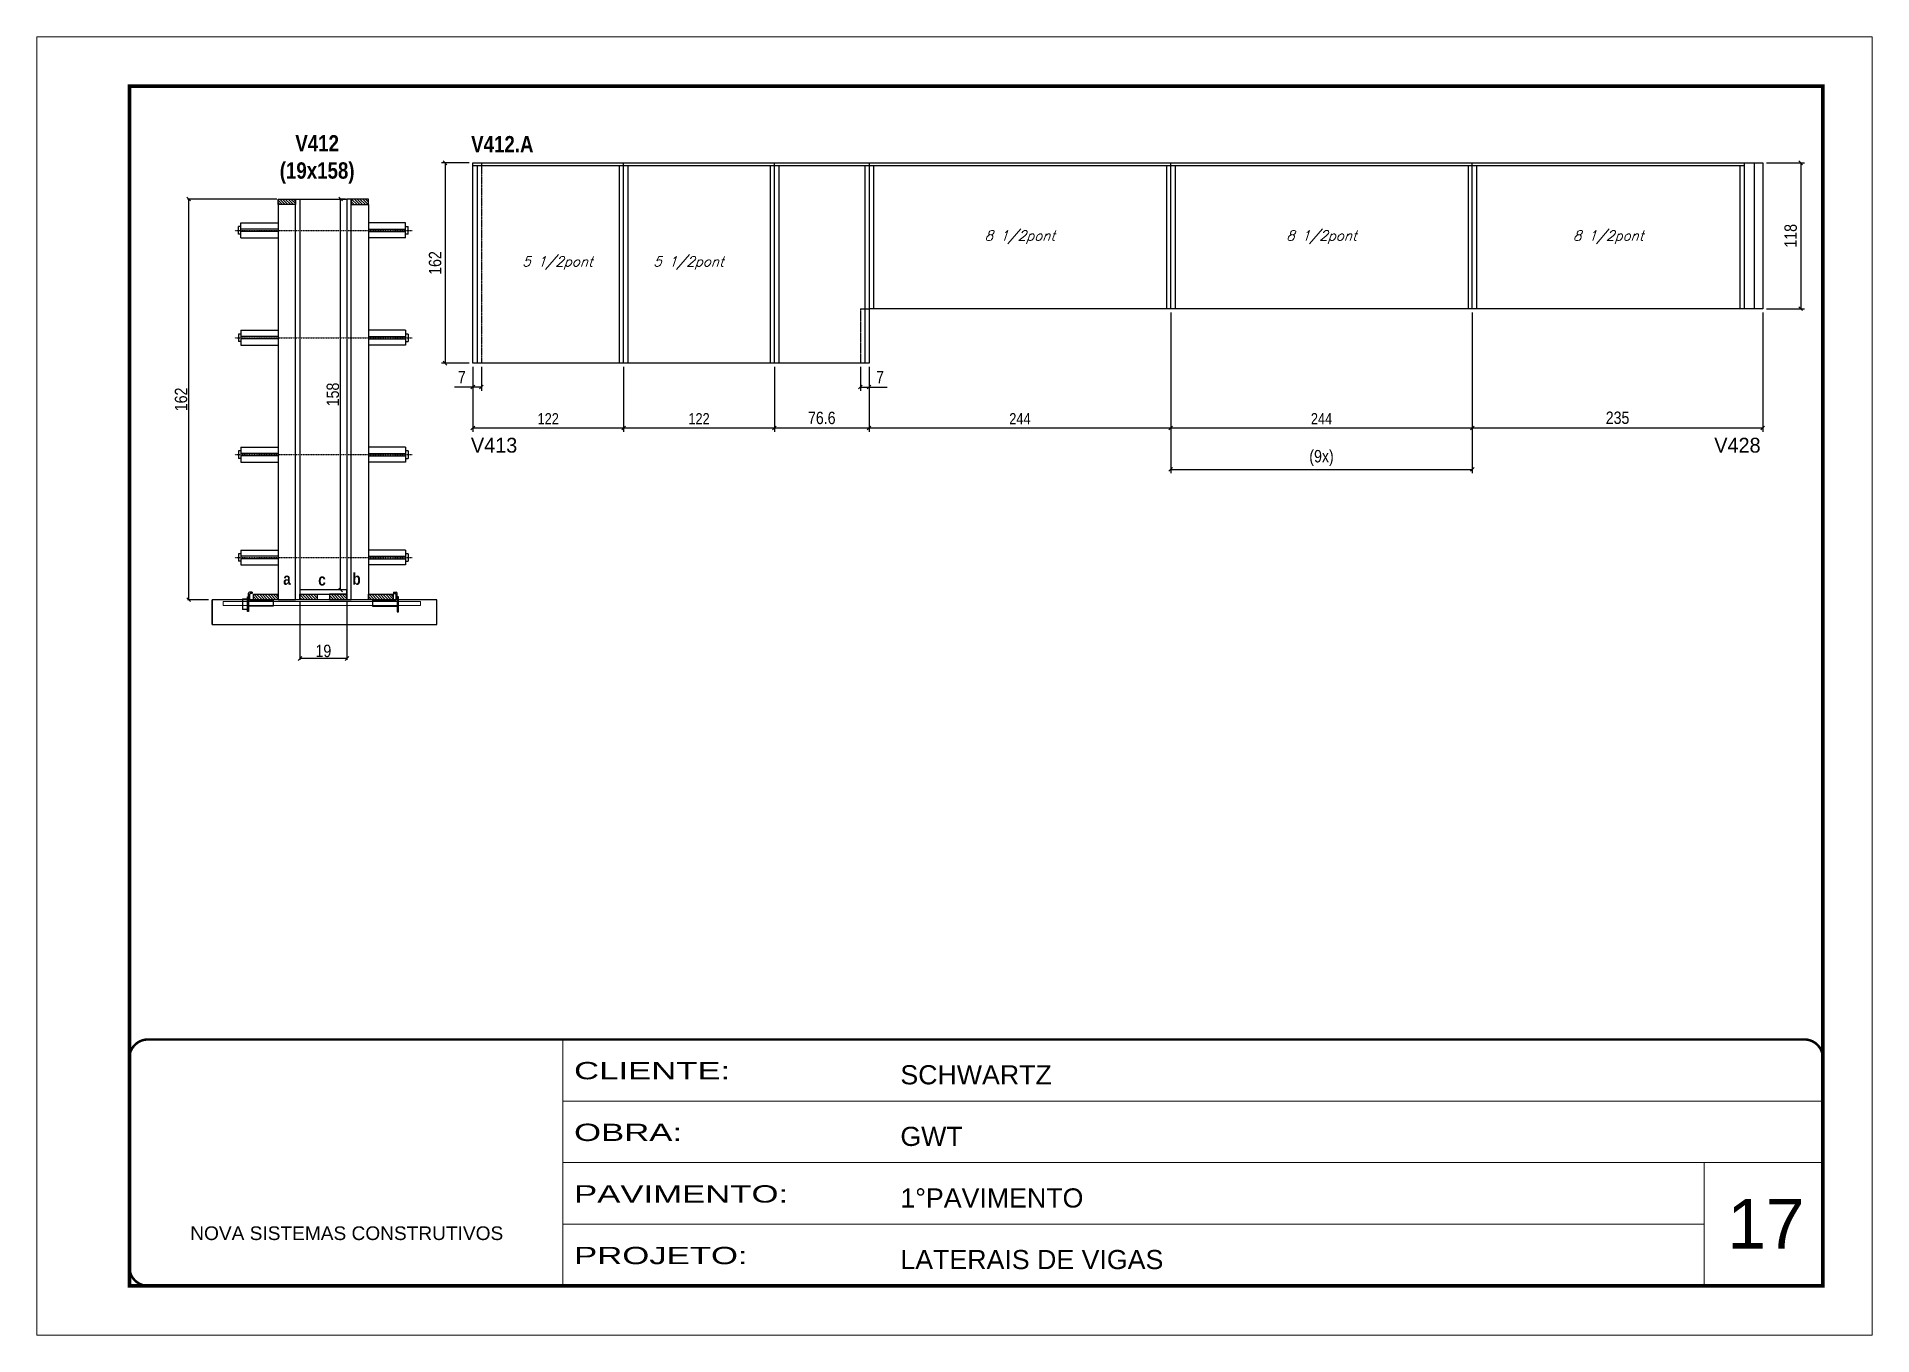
# Model space of a CAD drawing. Extents: x 13154 to 22413, y 1253 to 30260.
# Drawn here: x 13154 to 14639, y 24225 to 25275 of the extents above; entities that cross this region are included whole.
import ezdxf

# ---------------------------------------------------------------- set-up
doc = ezdxf.new("R2010")
doc.units = 0
for name, pattern in [('CONTINUO', [0]), ('DASHED', [0.75, 0.5, -0.25]), ('HIDDEN', [0.375, 0.25, -0.125])]:
    doc.linetypes.add(name, pattern=pattern)
for name, color, linetype in [('5', 5, 'Continuous'), ('barrote', 251, 'Continuous'), ('COTA', 241, 'Continuous'), ('detalhes', 4, 'Continuous'), ('NOMENCLATURA', 7, 'Continuous'), ('Painéis', 200, 'Continuous'), ('presilha', 1, 'Continuous'), ('SARR_2.2x10', 60, 'Continuous'), ('SARR_2.2x7', 40, 'Continuous'), ('SARR_3.5x7', 81, 'Continuous'), ('TENSOR', 3, 'Continuous'), ('texto', 7, 'Continuous')]:
    doc.layers.add(name, color=color, linetype=linetype)
for name, color, linetype, lineweight in [('CARIMBO', 255, 'Continuous', 9), ('CONCRETO', 251, 'Continuous', 25), ('Folhas', 255, 'Continuous', 9), ('SARRAFO DE PRESSAO', 251, 'DASHED', 9), ('SCO-___-LAJ', 2, 'Continuous', 0)]:
    doc.layers.add(name, color=color, linetype=linetype, lineweight=lineweight)
doc.styles.add('ARIAL', font='arial.ttf')
doc.styles.add('COTA TECNICA', font='techl___.ttf', dxfattribs={"height": 10})
doc.styles.add('COTA TECNICA 2X', font='techl___.ttf', dxfattribs={"height": 10})
doc.styles.add('COTA TECNICA-50', font='techl___.ttf', dxfattribs={"height": 9})
doc.styles.add('Romans', font='romans.shx')
doc.styles.add('ROMAS860', font='ROMAS860.SHX')
doc.styles.add('TECNICA', font='techb___.ttf', dxfattribs={"height": 10})
doc.styles.add('Tecnologia', font='')
doc.styles.get('Tecnologia').set_extended_font_data('Forgotten Futurist')
doc.dimstyles.new('COTA PAINEL-50', dxfattribs={"dimtxt": 9, "dimasz": 3, "dimexe": 3, "dimexo": 3, "dimgap": 3, "dimtad": 1, "dimdec": 1, "dimzin": 12, "dimdsep": 46, "dimtxsty": 'COTA TECNICA-50', "dimblk1": 'OBLIQUE', "dimblk2": 'OBLIQUE', "dimsah": 1, "dimcen": 0.9, "dimclrd": 4, "dimclre": 4, "dimclrt": 240, "dimadec": 1, "dimazin": 3, "dimtfac": 1, "dimtdec": 1, "dimtmove": 0, "dimatfit": 3, "dimfxl": 1, "dimtolj": 1, "dimtzin": 12, "dimarcsym": 0})
doc.dimstyles.new('PAINEL', dxfattribs={"dimtxt": 10, "dimasz": 3, "dimexe": 3, "dimexo": 3, "dimgap": 3, "dimtad": 1, "dimdec": 1, "dimzin": 12, "dimdsep": 46, "dimtxsty": 'COTA TECNICA', "dimblk1": 'OBLIQUE', "dimblk2": 'OBLIQUE', "dimsah": 1, "dimcen": 0.9, "dimclrd": 4, "dimclre": 4, "dimclrt": 240, "dimadec": 1, "dimazin": 3, "dimtfac": 1, "dimtdec": 1, "dimtmove": 0, "dimatfit": 3, "dimfxl": 1, "dimtolj": 1, "dimtzin": 12, "dimarcsym": 0})
doc.dimstyles.new('SECAO', dxfattribs={"dimscale": 0.333333, "dimtxt": 5, "dimasz": 9, "dimexe": 3, "dimexo": 3, "dimgap": 3, "dimtad": 1, "dimdec": 1, "dimlfac": 0.5, "dimzin": 12, "dimdsep": 46, "dimtxsty": 'COTA TECNICA 2X', "dimblk1": 'OBLIQUE', "dimblk2": 'OBLIQUE', "dimsah": 1, "dimcen": 0.9, "dimclrd": 4, "dimclre": 4, "dimclrt": 240, "dimadec": 1, "dimazin": 3, "dimtfac": 1, "dimtdec": 1, "dimtmove": 0, "dimatfit": 3, "dimfxl": 1, "dimtolj": 1, "dimtzin": 12, "dimarcsym": 0})

msp = doc.modelspace()

# ---------------------------------------------------------------- texts
at = {"layer": '5', "linetype": 'Continuous', "style": 'ROMAS860'}
for s, p in [('V413', (13505.66, 24938.58)), ('V428', (14511.55, 24938.58))]:
    msp.add_text(s, height=12, rotation=0.00004, dxfattribs=at).set_placement(p)
at = {"layer": 'CARIMBO', "style": 'ARIAL'}
msp.add_text('17', height=40, dxfattribs=at).set_placement((14522.24, 24295.02))
at = {"layer": 'detalhes', "style": 'TECNICA'}
for s, p in [('a', (13353.78, 24831.74)), ('c', (13382.13, 24831.08)), ('b', (13409.75, 24831.73))]:
    msp.add_text(s, height=9.6, dxfattribs=at).set_placement(p)
at = {"layer": 'NOMENCLATURA', "style": 'TECNICA'}
msp.add_text('V412.A', height=13.2, dxfattribs=at).set_placement((13505.84, 25181.38))
at = {"layer": 'NOMENCLATURA', "insert": (13381.25, 25195.31), "char_height": 13.2, "attachment_point": 2, "style": 'TECNICA'}
msp.add_mtext_dynamic_manual_height_columns('V412\\P(19x158)', width=300.2766, gutter_width=1, heights=[0], dxfattribs=at)
at = {"layer": 'texto', "color": 2, "char_height": 8, "attachment_point": 5, "style": 'Romans'}
for s, insert in [('{\\Q19;\\C256;8 1/2pont}', (13949.81, 25112.76)), ('{\\Q19;\\C256;8 1/2pont}', (14193.81, 25112.76)), ('{\\Q19;\\C256;8 1/2pont}', (14425.81, 25112.76)), ('{\\Q19;\\C256;5 1/2pont}', (13575.71, 25091.86)), ('{\\Q19;\\C256;5 1/2pont}', (13681.71, 25091.86))]:
    msp.add_mtext(s, dxfattribs=dict(at, insert=insert))

# ---------------------------------------------------------------- blocks, each defined once
blk = doc.blocks.new('9999999999')
at = {"color": 30, "linetype": 'CONTINUO'}
for p, q in [((98564.6, 34230.2), (98564.6, 34429.4)), ((98564.6, 34379.6), (99584, 34379.6)), ((98564.6, 34329.8), (99488, 34329.8)), ((99584, 34329.8), (99488, 34329.8)), ((99488, 34329.8), (99488, 34230.2)), ((98564.6, 34280), (99488, 34280))]:
    blk.add_line(p, q, dxfattribs=at)
at = {"color": 30, "linetype": 'CONTINUO', "const_width": 2}
blk.add_lwpolyline([(99584, 34230.2), (99584, 34414.4, 0.414214), (99569, 34429.4), (98229, 34429.4, 0.414214), (98214, 34414.4), (98214, 34245.2, 0.414214), (98229, 34230.2), (99584, 34230.2)], format="xyb", dxfattribs=at)
at = {"layer": 'Folhas'}
blk.add_lwpolyline([(98139, 34190.2), (99624, 34190.2), (99624, 35240.2), (98139, 35240.2)], close=True, dxfattribs=at)
at = {"layer": 'Folhas', "color": 30, "const_width": 3}
blk.add_lwpolyline([(98214, 34230.2), (99584, 34230.2), (99584, 35200.2), (98214, 35200.2)], close=True, dxfattribs=at)
at = {"color": 7, "linetype": 'Continuous', "ltscale": 5, "style": 'ARIAL'}
for s, height, p in [('SCHWARTZ', 15.48, (98837.7, 34393.1)), ('GWT', 15.48, (98837.7, 34343.3)), ('1°PAVIMENTO', 15.483, (98837.7, 34293.5)), ('NOVA SISTEMAS CONSTRUTIVOS', 11.059, (98263.2, 34267.2)), ('LATERAIS DE VIGAS', 15.483, (98837.7, 34243.7))]:
    blk.add_text(s, height=height, dxfattribs=at).set_placement(p)
at = {"layer": 'Folhas', "color": 7, "style": 'Tecnologia', "width": 1.5}
for s, p in [('CLIENTE:', (98573.7, 34397.2)), ('OBRA:', (98573.7, 34347.3)), ('PAVIMENTO:', (98573.7, 34297.5)), ('PROJETO:', (98573.7, 34247.7))]:
    blk.add_text(s, height=14, dxfattribs=at).set_placement(p)
blk = doc.blocks.new('_Oblique')
at = {"color": 0, "linetype": 'ByBlock', "lineweight": -2}
blk.add_line((-0.5, -0.5), (0.5, 0.5), dxfattribs=at)
blk = doc.blocks.new('*D1477')
at = {"layer": 'COTA', "color": 4, "lineweight": -2, "transparency": 16777216}
for p, q in [((13367.3, 24818.6), (13367.3, 24771.1)), ((13405.3, 24818.6), (13405.3, 24771.1)), ((13405.3, 24772.1), (13367.3, 24772.1))]:
    blk.add_line(p, q, dxfattribs=at)
at = {"layer": 'Defpoints', "color": 0, "transparency": 16777216}
for p in [(13367.3, 24819.6), (13405.3, 24819.6), (13367.3, 24772.1)]:
    blk.add_point(p, dxfattribs=at)
at = {"layer": 'COTA', "color": 4, "lineweight": -2, "transparency": 16777216, "xscale": 3, "yscale": 3, "zscale": 3, "rotation": 180}
blk.add_blockref('_Oblique', (13367.3, 24772.1), dxfattribs=at)
at = {"layer": 'COTA', "color": 4, "lineweight": -2, "transparency": 16777216, "xscale": 3, "yscale": 3, "zscale": 3}
blk.add_blockref('_Oblique', (13405.3, 24772.1), dxfattribs=at)
at = {"layer": 'COTA', "color": 240, "transparency": 16777216, "insert": (13386.3, 24778.2), "char_height": 10, "attachment_point": 5, "style": 'COTA TECNICA 2X'}
blk.add_mtext('\\A1;19', dxfattribs=at)
blk = doc.blocks.new('PRESILHA METÁLICA 1')
at = {"layer": 'presilha'}
for p, q in [((0, 13), (6, 13)), ((0, 13), (0, 0)), ((6, 0), (0, 0)), ((6, 15.5), (7.5, 15.5)), ((6, -2.5), (6, 15.5)), ((6, 13), (6, 0)), ((7.5, 10.6), (7.5, 19.9)), ((7.5, 15.5), (7.5, -2.5)), ((37.5, 4.1), (7.5, 4.1)), ((12, 21), (8.6, 21)), ((9, 11.6), (9, 18.9)), ((12, 19.5), (9.6, 19.5)), ((37.5, 11), (9.6, 11)), ((12, 21), (12, 19.5)), ((37.5, 11), (37.5, 4.1)), ((7.5, -2.5), (6, -2.5))]:
    blk.add_line(p, q, dxfattribs=at)
for centre, radius, start, end in [((8.6, 19.9), 1.14, 90, 180), ((9.6, 18.9), 0.57, 90, 180), ((9.6, 11.6), 0.57, 180, 270)]:
    blk.add_arc(centre, radius, start, end, dxfattribs=at)
blk = doc.blocks.new('PRESILHA METÁLICA 2')
at = {"layer": 'presilha'}
for p, q in [((-5.2, 23.5), (-5.2, 22)), ((-5.2, 23.5), (-1.9, 23.5)), ((-0.8, 14.6), (-0.8, 22.4)), ((-30.8, 13.5), (-30.8, 6.6)), ((-30.8, 13.5), (-2.8, 13.5)), ((-30.8, 6.6), (-0.8, 6.6)), ((-5.2, 22), (-2.8, 22)), ((-2.2, 14.1), (-2.2, 21.4)), ((0.8, 18), (-0.8, 18)), ((-0.8, 18), (-0.8, 0)), ((-0.8, 0), (0.8, 0)), ((0.8, 0), (0.8, 18))]:
    blk.add_line(p, q, dxfattribs=at)
for centre, radius, start, end in [((-1.9, 22.4), 1.14, 0, 90), ((-2.8, 21.4), 0.57, 0, 90), ((-2.8, 14.1), 0.57, 270, 0)]:
    blk.add_arc(centre, radius, start, end, dxfattribs=at)
blk = doc.blocks.new('*D1478')
at = {"layer": 'COTA', "color": 4, "lineweight": -2, "transparency": 16777216}
for p, q in [((13348.7, 25143.6), (13276.3, 25143.6)), ((13277.3, 25143.6), (13277.3, 24819.6)), ((13293.4, 24819.6), (13276.3, 24819.6))]:
    blk.add_line(p, q, dxfattribs=at)
at = {"layer": 'Defpoints', "color": 0, "transparency": 16777216}
for p in [(13349.7, 25143.6), (13277.3, 24819.6), (13294.4, 24819.6)]:
    blk.add_point(p, dxfattribs=at)
at = {"layer": 'COTA', "color": 4, "lineweight": -2, "transparency": 16777216, "xscale": 3, "yscale": 3, "zscale": 3}
for p, rotation in [((13277.3, 25143.6), 90), ((13277.3, 24819.6), 270)]:
    blk.add_blockref('_Oblique', p, dxfattribs=dict(at, rotation=rotation))
at = {"layer": 'COTA', "color": 240, "transparency": 16777216, "insert": (13271.2, 24981.6), "char_height": 10, "attachment_point": 5, "rotation": 90, "style": 'COTA TECNICA 2X'}
blk.add_mtext('\\A1;162', dxfattribs=at)
blk = doc.blocks.new('*D1479')
at = {"layer": 'COTA', "color": 4, "lineweight": -2, "transparency": 16777216}
for p, q in [((13404.3, 25143.6), (13399.2, 25143.6)), ((13400.2, 24827.6), (13400.2, 25143.6)), ((13404.3, 24827.6), (13399.2, 24827.6))]:
    blk.add_line(p, q, dxfattribs=at)
at = {"layer": 'Defpoints', "color": 0, "transparency": 16777216}
for p in [(13400.2, 25143.6), (13405.3, 25143.6), (13405.3, 24827.6)]:
    blk.add_point(p, dxfattribs=at)
at = {"layer": 'COTA', "color": 4, "lineweight": -2, "transparency": 16777216, "xscale": 3, "yscale": 3, "zscale": 3}
for p, rotation in [((13400.2, 25143.6), 90), ((13400.2, 24827.6), 270)]:
    blk.add_blockref('_Oblique', p, dxfattribs=dict(at, rotation=rotation))
at = {"layer": 'COTA', "color": 240, "transparency": 16777216, "insert": (13394, 24985.6), "char_height": 10, "attachment_point": 5, "rotation": 90, "style": 'COTA TECNICA 2X'}
blk.add_mtext('\\A1;158', dxfattribs=at)
blk = doc.blocks.new('*D1481')
at = {"layer": 'COTA', "color": 4, "linetype": 'ByBlock', "lineweight": -2, "transparency": 16777216}
for p, q in [((13507.2, 25007.9), (13507.2, 24955.5)), ((13629.2, 25007.9), (13629.2, 24955.5)), ((13507.2, 24958.5), (13629.2, 24958.5))]:
    blk.add_line(p, q, dxfattribs=at)
at = {"layer": 'Defpoints', "color": 0, "linetype": 'ByBlock', "transparency": 16777216}
for p in [(13507.2, 25010.9), (13629.2, 25010.9), (13629.2, 24958.5)]:
    blk.add_point(p, dxfattribs=at)
at = {"layer": 'COTA', "color": 4, "linetype": 'ByBlock', "lineweight": -2, "transparency": 16777216, "xscale": 3, "yscale": 3, "zscale": 3, "rotation": 180}
blk.add_blockref('_Oblique', (13507.2, 24958.5), dxfattribs=at)
at = {"layer": 'COTA', "color": 4, "linetype": 'ByBlock', "lineweight": -2, "transparency": 16777216, "xscale": 3, "yscale": 3, "zscale": 3}
blk.add_blockref('_Oblique', (13629.2, 24958.5), dxfattribs=at)
at = {"layer": 'COTA', "color": 240, "linetype": 'ByBlock', "transparency": 16777216, "insert": (13568.2, 24966), "char_height": 9, "attachment_point": 5, "style": 'COTA TECNICA-50'}
blk.add_mtext('\\A1;122', dxfattribs=at)
blk = doc.blocks.new('*D1482')
at = {"layer": 'COTA', "color": 4, "linetype": 'ByBlock', "lineweight": -2, "transparency": 16777216}
for p, q in [((13629.2, 25007.9), (13629.2, 24955.5)), ((13751.2, 25007.9), (13751.2, 24955.5)), ((13629.2, 24958.5), (13751.2, 24958.5))]:
    blk.add_line(p, q, dxfattribs=at)
at = {"layer": 'Defpoints', "color": 0, "linetype": 'ByBlock', "transparency": 16777216}
for p in [(13629.2, 25010.9), (13751.2, 25010.9), (13751.2, 24958.5)]:
    blk.add_point(p, dxfattribs=at)
at = {"layer": 'COTA', "color": 4, "linetype": 'ByBlock', "lineweight": -2, "transparency": 16777216, "xscale": 3, "yscale": 3, "zscale": 3, "rotation": 180}
blk.add_blockref('_Oblique', (13629.2, 24958.5), dxfattribs=at)
at = {"layer": 'COTA', "color": 4, "linetype": 'ByBlock', "lineweight": -2, "transparency": 16777216, "xscale": 3, "yscale": 3, "zscale": 3}
blk.add_blockref('_Oblique', (13751.2, 24958.5), dxfattribs=at)
at = {"layer": 'COTA', "color": 240, "linetype": 'ByBlock', "transparency": 16777216, "insert": (13690.2, 24966), "char_height": 9, "attachment_point": 5, "style": 'COTA TECNICA-50'}
blk.add_mtext('\\A1;122', dxfattribs=at)
blk = doc.blocks.new('*D1483')
at = {"layer": 'COTA', "color": 4, "lineweight": -2, "transparency": 16777216}
for p, q in [((13751.2, 25007.9), (13751.2, 24955.5)), ((13827.8, 25007.9), (13827.8, 24955.5)), ((13751.2, 24958.5), (13827.8, 24958.5))]:
    blk.add_line(p, q, dxfattribs=at)
at = {"layer": 'Defpoints', "color": 0, "transparency": 16777216}
for p in [(13751.2, 25010.9), (13827.8, 25010.9), (13827.8, 24958.5)]:
    blk.add_point(p, dxfattribs=at)
at = {"layer": 'COTA', "color": 4, "lineweight": -2, "transparency": 16777216, "xscale": 3, "yscale": 3, "zscale": 3, "rotation": 180}
blk.add_blockref('_Oblique', (13751.2, 24958.5), dxfattribs=at)
at = {"layer": 'COTA', "color": 4, "lineweight": -2, "transparency": 16777216, "xscale": 3, "yscale": 3, "zscale": 3}
blk.add_blockref('_Oblique', (13827.8, 24958.5), dxfattribs=at)
at = {"layer": 'COTA', "color": 240, "transparency": 16777216, "insert": (13789.5, 24966.6), "char_height": 10, "attachment_point": 5, "style": 'COTA TECNICA'}
blk.add_mtext('\\A1;76.6', dxfattribs=at)
blk = doc.blocks.new('*D1484')
at = {"layer": 'COTA', "color": 4, "lineweight": -2, "transparency": 16777216}
for p, q in [((13507.2, 25007.9), (13507.2, 24988.6)), ((13514.2, 25007.9), (13514.2, 24988.6)), ((13507.2, 24991.6), (13492.5, 24991.6)), ((13514.2, 24991.6), (13507.2, 24991.6))]:
    blk.add_line(p, q, dxfattribs=at)
at = {"layer": 'Defpoints', "color": 0, "transparency": 16777216}
for p in [(13507.2, 25010.9), (13514.2, 25010.9), (13507.2, 24991.6)]:
    blk.add_point(p, dxfattribs=at)
at = {"layer": 'COTA', "color": 4, "lineweight": -2, "transparency": 16777216, "xscale": 3, "yscale": 3, "zscale": 3, "rotation": 180}
blk.add_blockref('_Oblique', (13507.2, 24991.6), dxfattribs=at)
at = {"layer": 'COTA', "color": 4, "lineweight": -2, "transparency": 16777216, "xscale": 3, "yscale": 3, "zscale": 3}
blk.add_blockref('_Oblique', (13514.2, 24991.6), dxfattribs=at)
at = {"layer": 'COTA', "color": 240, "transparency": 16777216, "insert": (13498.3, 24999.7), "char_height": 10, "attachment_point": 5, "style": 'COTA TECNICA'}
blk.add_mtext('\\A1;7', dxfattribs=at)
blk = doc.blocks.new('*D1480')
at = {"layer": 'COTA', "color": 4, "lineweight": -2, "transparency": 16777216}
for p, q in [((13820.8, 25007.9), (13820.8, 24988.6)), ((13827.8, 25007.9), (13827.8, 24988.6)), ((13820.8, 24991.6), (13827.8, 24991.6)), ((13827.8, 24991.6), (13842.5, 24991.6))]:
    blk.add_line(p, q, dxfattribs=at)
at = {"layer": 'Defpoints', "color": 0, "transparency": 16777216}
for p in [(13820.8, 25010.9), (13827.8, 25010.9), (13827.8, 24991.6)]:
    blk.add_point(p, dxfattribs=at)
at = {"layer": 'COTA', "color": 4, "lineweight": -2, "transparency": 16777216, "xscale": 3, "yscale": 3, "zscale": 3, "rotation": 180}
blk.add_blockref('_Oblique', (13820.8, 24991.6), dxfattribs=at)
at = {"layer": 'COTA', "color": 4, "lineweight": -2, "transparency": 16777216, "xscale": 3, "yscale": 3, "zscale": 3}
blk.add_blockref('_Oblique', (13827.8, 24991.6), dxfattribs=at)
at = {"layer": 'COTA', "color": 240, "transparency": 16777216, "insert": (13836.7, 24999.7), "char_height": 10, "attachment_point": 5, "style": 'COTA TECNICA'}
blk.add_mtext('\\A1;7', dxfattribs=at)
blk = doc.blocks.new('*D1485')
at = {"layer": 'COTA', "color": 4, "lineweight": -2, "transparency": 16777216}
for p, q in [((13504.2, 25172.9), (13481.8, 25172.9)), ((13484.8, 25172.9), (13484.8, 25010.9)), ((13504.2, 25010.9), (13481.8, 25010.9))]:
    blk.add_line(p, q, dxfattribs=at)
at = {"layer": 'Defpoints', "color": 0, "transparency": 16777216}
for p in [(13507.2, 25172.9), (13484.8, 25010.9), (13507.2, 25010.9)]:
    blk.add_point(p, dxfattribs=at)
at = {"layer": 'COTA', "color": 4, "lineweight": -2, "transparency": 16777216, "xscale": 3, "yscale": 3, "zscale": 3}
for p, rotation in [((13484.8, 25172.9), 90), ((13484.8, 25010.9), 270)]:
    blk.add_blockref('_Oblique', p, dxfattribs=dict(at, rotation=rotation))
at = {"layer": 'COTA', "color": 240, "transparency": 16777216, "insert": (13476.7, 25091.9), "char_height": 10, "attachment_point": 5, "rotation": 90, "style": 'COTA TECNICA'}
blk.add_mtext('\\A1;162', dxfattribs=at)
blk = doc.blocks.new('*D1486')
at = {"layer": 'COTA', "color": 4, "linetype": 'ByBlock', "lineweight": -2, "transparency": 16777216}
for p, q in [((14071.8, 25051.9), (14071.8, 24955.5)), ((13827.8, 25007.9), (13827.8, 24955.5)), ((13827.8, 24958.5), (14071.8, 24958.5))]:
    blk.add_line(p, q, dxfattribs=at)
at = {"layer": 'Defpoints', "color": 0, "linetype": 'ByBlock', "transparency": 16777216}
for p in [(14071.8, 25054.9), (13827.8, 25010.9), (14071.8, 24958.5)]:
    blk.add_point(p, dxfattribs=at)
at = {"layer": 'COTA', "color": 4, "linetype": 'ByBlock', "lineweight": -2, "transparency": 16777216, "xscale": 3, "yscale": 3, "zscale": 3, "rotation": 180}
blk.add_blockref('_Oblique', (13827.8, 24958.5), dxfattribs=at)
at = {"layer": 'COTA', "color": 4, "linetype": 'ByBlock', "lineweight": -2, "transparency": 16777216, "xscale": 3, "yscale": 3, "zscale": 3}
blk.add_blockref('_Oblique', (14071.8, 24958.5), dxfattribs=at)
at = {"layer": 'COTA', "color": 240, "linetype": 'ByBlock', "transparency": 16777216, "insert": (13949.8, 24966), "char_height": 9, "attachment_point": 5, "style": 'COTA TECNICA-50'}
blk.add_mtext('\\A1;244', dxfattribs=at)
blk = doc.blocks.new('*D1487')
at = {"layer": 'COTA', "color": 4, "linetype": 'ByBlock', "lineweight": -2, "transparency": 16777216}
for p, q in [((14071.8, 25051.9), (14071.8, 24955.5)), ((14315.8, 25051.9), (14315.8, 24955.5)), ((14071.8, 24958.5), (14315.8, 24958.5))]:
    blk.add_line(p, q, dxfattribs=at)
at = {"layer": 'Defpoints', "color": 0, "linetype": 'ByBlock', "transparency": 16777216}
for p in [(14071.8, 25054.9), (14315.8, 25054.9), (14315.8, 24958.5)]:
    blk.add_point(p, dxfattribs=at)
at = {"layer": 'COTA', "color": 4, "linetype": 'ByBlock', "lineweight": -2, "transparency": 16777216, "xscale": 3, "yscale": 3, "zscale": 3, "rotation": 180}
blk.add_blockref('_Oblique', (14071.8, 24958.5), dxfattribs=at)
at = {"layer": 'COTA', "color": 4, "linetype": 'ByBlock', "lineweight": -2, "transparency": 16777216, "xscale": 3, "yscale": 3, "zscale": 3}
blk.add_blockref('_Oblique', (14315.8, 24958.5), dxfattribs=at)
at = {"layer": 'COTA', "color": 240, "linetype": 'ByBlock', "transparency": 16777216, "insert": (14193.8, 24966), "char_height": 9, "attachment_point": 5, "style": 'COTA TECNICA-50'}
blk.add_mtext('\\A1;244', dxfattribs=at)
blk = doc.blocks.new('*D1488')
at = {"layer": 'COTA', "color": 4, "linetype": 'ByBlock', "lineweight": -2, "transparency": 16777216}
for p, q in [((14553.8, 25172.9), (14584.5, 25172.9)), ((14581.5, 25172.9), (14581.5, 25054.9)), ((14553.8, 25054.9), (14584.5, 25054.9))]:
    blk.add_line(p, q, dxfattribs=at)
at = {"layer": 'Defpoints', "color": 0, "linetype": 'ByBlock', "transparency": 16777216}
for p in [(14550.8, 25172.9), (14550.8, 25054.9), (14581.5, 25054.9)]:
    blk.add_point(p, dxfattribs=at)
at = {"layer": 'COTA', "color": 4, "linetype": 'ByBlock', "lineweight": -2, "transparency": 16777216, "xscale": 3, "yscale": 3, "zscale": 3}
for p, rotation in [((14581.5, 25172.9), 90), ((14581.5, 25054.9), 270)]:
    blk.add_blockref('_Oblique', p, dxfattribs=dict(at, rotation=rotation))
at = {"layer": 'COTA', "color": 240, "linetype": 'ByBlock', "transparency": 16777216, "insert": (14573.4, 25113.9), "char_height": 10, "attachment_point": 5, "rotation": 90, "style": 'COTA TECNICA'}
blk.add_mtext('\\A1;118', dxfattribs=at)
blk = doc.blocks.new('*D1489')
at = {"layer": 'COTA', "color": 4, "lineweight": -2, "transparency": 16777216}
for p, q in [((14315.8, 25051.9), (14315.8, 24955.5)), ((14550.8, 25051.9), (14550.8, 24955.5)), ((14315.8, 24958.5), (14550.8, 24958.5))]:
    blk.add_line(p, q, dxfattribs=at)
at = {"layer": 'Defpoints', "color": 0, "transparency": 16777216}
for p in [(14315.8, 25054.9), (14550.8, 25054.9), (14550.8, 24958.5)]:
    blk.add_point(p, dxfattribs=at)
at = {"layer": 'COTA', "color": 4, "lineweight": -2, "transparency": 16777216, "xscale": 3, "yscale": 3, "zscale": 3, "rotation": 180}
blk.add_blockref('_Oblique', (14315.8, 24958.5), dxfattribs=at)
at = {"layer": 'COTA', "color": 4, "lineweight": -2, "transparency": 16777216, "xscale": 3, "yscale": 3, "zscale": 3}
blk.add_blockref('_Oblique', (14550.8, 24958.5), dxfattribs=at)
at = {"layer": 'COTA', "color": 240, "transparency": 16777216, "insert": (14433.3, 24966.7), "char_height": 10, "attachment_point": 5, "style": 'COTA TECNICA'}
blk.add_mtext('\\A1;235', dxfattribs=at)
blk = doc.blocks.new('*D1490')
at = {"layer": 'COTA', "color": 4, "lineweight": -2, "transparency": 16777216}
for p, q in [((14071.8, 25051.9), (14071.8, 24922)), ((14315.8, 25051.9), (14315.8, 24922)), ((14071.8, 24925), (14315.8, 24925))]:
    blk.add_line(p, q, dxfattribs=at)
at = {"layer": 'Defpoints', "color": 0, "transparency": 16777216}
for p in [(14071.8, 25054.9), (14315.8, 25054.9), (14315.8, 24925)]:
    blk.add_point(p, dxfattribs=at)
at = {"layer": 'COTA', "color": 4, "lineweight": -2, "transparency": 16777216, "xscale": 3, "yscale": 3, "zscale": 3, "rotation": 180}
blk.add_blockref('_Oblique', (14071.8, 24925), dxfattribs=at)
at = {"layer": 'COTA', "color": 4, "lineweight": -2, "transparency": 16777216, "xscale": 3, "yscale": 3, "zscale": 3}
blk.add_blockref('_Oblique', (14315.8, 24925), dxfattribs=at)
at = {"layer": 'COTA', "color": 240, "transparency": 16777216, "insert": (14193.8, 24934.2), "char_height": 10, "attachment_point": 5, "style": 'COTA TECNICA'}
blk.add_mtext('\\A1;(9x)', dxfattribs=at)

# ---------------------------------------------------------------- dimensions: what is measured, and where the dimension line sits
at = {"layer": 'COTA'}
for base, p1, p2, angle, dimstyle, picture, middle in [((13484.84, 25010.86), (13507.21, 25172.86), (13507.21, 25010.86), 90, 'PAINEL', '*D1485', (13476.73, 25091.86)), ((13277.34, 24819.61, 0), (13349.65, 25143.61), (13294.44, 24819.61, 0), 90, 'SECAO', '*D1478', (13271.23, 24981.61, 0)), ((13400.18, 25143.61), (13405.25, 24827.61), (13405.25, 25143.61), 90, 'SECAO', '*D1479', (13394.05, 24985.61)), ((13827.81, 24991.65), (13820.81, 25010.86), (13827.81, 25010.86), 180, 'PAINEL', '*D1480', (13836.68, 24999.72))]:
    dim = msp.add_linear_dim(base=base, p1=p1, p2=p2, angle=angle, dimstyle=dimstyle, dxfattribs=at)
    dim.commit()
    dim.dimension.update_dxf_attribs({"geometry": picture, "text_midpoint": middle})
at = {"layer": 'COTA', "linetype": 'ByBlock'}
dim = msp.add_linear_dim(base=(14581.54, 25054.86), p1=(14550.81, 25172.86), p2=(14550.81, 25054.86), angle=90, dimstyle='PAINEL', dxfattribs=at)
dim.commit()
dim.dimension.update_dxf_attribs({"geometry": '*D1488', "text_midpoint": (14573.44, 25113.86)})
for base, p1, p2, picture, middle in [((14071.81, 24958.47), (13827.81, 25010.86), (14071.81, 25054.86), '*D1486', (13949.81, 24966.04)), ((13629.21, 24958.47), (13507.21, 25010.86), (13629.21, 25010.86), '*D1481', (13568.21, 24966.03))]:
    dim = msp.add_linear_dim(base=base, p1=p1, p2=p2, angle=180, dimstyle='COTA PAINEL-50', override={"dimarcsym": 1}, dxfattribs=at)
    dim.commit()
    dim.dimension.update_dxf_attribs({"geometry": picture, "text_midpoint": middle})
for base, p1, p2, picture, middle in [((14315.81, 24958.47), (14071.81, 25054.86), (14315.81, 25054.86), '*D1487', (14193.81, 24966.04)), ((13751.21, 24958.47), (13629.21, 25010.86), (13751.21, 25010.86), '*D1482', (13690.21, 24966.03))]:
    dim = msp.add_linear_dim(base=base, p1=p1, p2=p2, dimstyle='COTA PAINEL-50', override={"dimarcsym": 1}, dxfattribs=at)
    dim.commit()
    dim.dimension.update_dxf_attribs({"geometry": picture, "text_midpoint": middle})
at = {"layer": 'COTA'}
dim = msp.add_linear_dim(base=(14315.81, 24925.03), p1=(14071.81, 25054.86), p2=(14315.81, 25054.86), text='(9x)', dimstyle='PAINEL', dxfattribs=at)
dim.commit()
dim.dimension.update_dxf_attribs({"geometry": '*D1490', "text_midpoint": (14193.81, 24934.25)})
for base, p1, p2, picture, middle in [((14550.81, 24958.47), (14315.81, 25054.86), (14550.81, 25054.86), '*D1489', (14433.31, 24966.69)), ((13507.21, 24991.65), (13514.21, 25010.86), (13507.21, 25010.86), '*D1484', (13498.35, 24999.72)), ((13827.81, 24958.47), (13751.21, 25010.86), (13827.81, 25010.86), '*D1483', (13789.51, 24966.58))]:
    dim = msp.add_linear_dim(base=base, p1=p1, p2=p2, dimstyle='PAINEL', dxfattribs=at)
    dim.commit()
    dim.dimension.update_dxf_attribs({"geometry": picture, "text_midpoint": middle})
dim = msp.add_linear_dim(base=(13367.25, 24772.14), p1=(13405.25, 24819.61), p2=(13367.25, 24819.61), angle=180, dimstyle='SECAO', dxfattribs=at)
dim.commit()
dim.dimension.update_dxf_attribs({"geometry": '*D1477', "text_midpoint": (13386.25, 24772.14), "dimtype": 160})

# ---------------------------------------------------------------- hatches: boundary and pattern name
at = {"layer": 'SARR_2.2x10'}
h = msp.add_hatch(dxfattribs=at)
h.set_pattern_fill('ANSI31', color=256, scale=0.5, angle=90)
h.set_pattern_definition([(135, (46523.1923, -98692.5574), (-1.122532015, -1.122532015), [])])
h.paths.add_polyline_path([(13329.65, 24824.01), (13329.65, 24819.61), (13349.65, 24819.61), (13349.65, 24824.01)])
h = msp.add_hatch(dxfattribs=at)
h.set_pattern_fill('ANSI31', color=256, scale=0.5, angle=90)
h.set_pattern_definition([(135, (46616.3923, -98692.5574), (-1.122532015, -1.122532015), [])])
h.paths.add_polyline_path([(13422.85, 24824.01), (13422.85, 24819.61), (13442.85, 24819.61), (13442.85, 24824.01)])
at = {"layer": 'SARR_2.2x7'}
h = msp.add_hatch(dxfattribs=at)
h.set_pattern_fill('ANSI31', color=256, scale=0.5, angle=90)
h.set_pattern_definition([(135, (46517.1923, -98372.9574), (-1.122532015, -1.122532015), [])])
h.paths.add_polyline_path([(13363.65, 25143.61), (13363.65, 25139.21), (13349.65, 25139.21), (13349.65, 25143.61)])
h = msp.add_hatch(dxfattribs=at)
h.set_pattern_fill('ANSI31', color=256, scale=0.5, angle=90)
h.set_pattern_definition([(135, (46537.1923, -98372.9574), (-1.122532015, -1.122532015), [])])
h.paths.add_polyline_path([(13408.85, 25143.61), (13408.85, 25139.21), (13422.85, 25139.21), (13422.85, 25143.61)])
h = msp.add_hatch(dxfattribs=at)
h.set_pattern_fill('ANSI31', color=256, scale=0.5, angle=90)
h.set_pattern_definition([(135, (46602.7923, -98692.5574), (-1.122532015, -1.122532015), [])])
h.paths.add_polyline_path([(13381.25, 24819.61), (13381.25, 24824.01), (13367.25, 24824.01), (13367.25, 24819.61)])
h = msp.add_hatch(dxfattribs=at)
h.set_pattern_fill('ANSI31', color=256, scale=0.5, angle=90)
h.set_pattern_definition([(135, (46540.7923, -98692.5574), (-1.122532015, -1.122532015), [])])
h.paths.add_polyline_path([(13391.25, 24819.61), (13391.25, 24824.01), (13405.25, 24824.01), (13405.25, 24819.61)])

# ---------------------------------------------------------------- linework, layer by layer
at = {"ltscale": 3}
for p, q in [((13317.65, 25115.32), (13317.65, 25121.32)), ((13319.65, 25121.32), (13317.65, 25121.32)), ((13319.65, 25115.32), (13317.65, 25115.32)), ((13319.65, 25112.32), (13319.65, 25124.32)), ((13319.65, 25124.32), (13349.65, 25124.32)), ((13349.65, 25119.32), (13319.65, 25119.32)), ((13349.65, 25117.32), (13319.65, 25117.32)), ((13319.65, 25112.32), (13349.65, 25112.32)), ((13452.85, 25124.32), (13422.85, 25124.32)), ((13422.85, 25119.32), (13452.85, 25119.32)), ((13422.85, 25117.32), (13452.85, 25117.32)), ((13452.85, 25112.32), (13422.85, 25112.32)), ((13452.85, 25112.32), (13452.85, 25124.32)), ((13452.85, 25121.32), (13454.85, 25121.32)), ((13454.85, 25115.32), (13452.85, 25115.32)), ((13454.85, 25115.32), (13454.85, 25121.32)), ((13319.65, 25037.49), (13319.65, 25025.49)), ((13319.65, 25037.49), (13349.65, 25037.49)), ((13452.85, 25037.49), (13422.85, 25037.49)), ((13452.85, 25037.49), (13452.85, 25025.49)), ((13317.65, 25034.49), (13317.65, 25028.49)), ((13319.65, 25034.49), (13317.65, 25034.49)), ((13319.65, 25028.49), (13317.65, 25028.49)), ((13349.65, 25032.49), (13319.65, 25032.49)), ((13349.65, 25030.49), (13319.65, 25030.49)), ((13319.65, 25025.49), (13349.65, 25025.49)), ((13422.85, 25032.49), (13452.85, 25032.49)), ((13422.85, 25030.49), (13452.85, 25030.49)), ((13452.85, 25025.49), (13422.85, 25025.49)), ((13454.85, 25034.49), (13452.85, 25034.49)), ((13452.85, 25028.49), (13454.85, 25028.49)), ((13454.85, 25034.49), (13454.85, 25028.49)), ((13317.65, 24939.96), (13317.65, 24933.96)), ((13319.65, 24939.96), (13317.65, 24939.96)), ((13319.65, 24933.96), (13317.65, 24933.96)), ((13319.65, 24942.96), (13319.65, 24930.96)), ((13319.65, 24942.96), (13349.65, 24942.96)), ((13349.65, 24937.96), (13319.65, 24937.96)), ((13349.65, 24935.96), (13319.65, 24935.96)), ((13452.85, 24942.96), (13422.85, 24942.96)), ((13422.85, 24937.96), (13452.85, 24937.96)), ((13422.85, 24935.96), (13452.85, 24935.96)), ((13452.85, 24942.96), (13452.85, 24930.96)), ((13454.85, 24939.96), (13452.85, 24939.96)), ((13452.85, 24933.96), (13454.85, 24933.96)), ((13454.85, 24939.96), (13454.85, 24933.96)), ((13319.65, 24930.96), (13349.65, 24930.96)), ((13452.85, 24930.96), (13422.85, 24930.96)), ((13319.65, 24859.74), (13319.65, 24847.74)), ((13319.65, 24859.74), (13349.65, 24859.74)), ((13452.85, 24859.74), (13422.85, 24859.74)), ((13452.85, 24859.74), (13452.85, 24847.74)), ((13317.65, 24856.74), (13317.65, 24850.74)), ((13319.65, 24856.74), (13317.65, 24856.74)), ((13319.65, 24850.74), (13317.65, 24850.74)), ((13349.65, 24854.74), (13319.65, 24854.74)), ((13349.65, 24852.74), (13319.65, 24852.74)), ((13319.65, 24847.74), (13349.65, 24847.74)), ((13422.85, 24854.74), (13452.85, 24854.74)), ((13422.85, 24852.74), (13452.85, 24852.74)), ((13452.85, 24847.74), (13422.85, 24847.74)), ((13454.85, 24856.74), (13452.85, 24856.74)), ((13452.85, 24850.74), (13454.85, 24850.74)), ((13454.85, 24856.74), (13454.85, 24850.74))]:
    msp.add_line(p, q, dxfattribs=at)
at = {"layer": 'barrote'}
msp.add_lwpolyline([(13296.2, 24799.61), (13478.12, 24799.61), (13478.12, 24819.61), (13296.2, 24819.61)], close=True, dxfattribs=at)
at = {"layer": 'CONCRETO', "linetype": 'Continuous'}
msp.add_line((13367.25, 25143.61), (13405.25, 25143.61), dxfattribs=at)
at = {"layer": 'COTA'}
msp.add_line((13820.81, 25054.86), (13827.81, 25054.86), dxfattribs=at)
at = {"layer": 'detalhes', "color": 250}
msp.add_line((13296.2, 24799.61), (13296.2, 24819.61), dxfattribs=at)
at = {"layer": 'Painéis', "linetype": 'Continuous'}
for p, q in [((13507.21, 25010.86), (13507.21, 25172.86)), ((13507.21, 25172.86), (13827.81, 25172.86)), ((13629.21, 25010.86), (13629.21, 25172.86)), ((13751.21, 25010.86), (13751.21, 25172.86)), ((13827.81, 25172.86), (13827.81, 25010.86)), ((13827.81, 25172.86), (14550.81, 25172.86)), ((14071.81, 25054.86), (14071.81, 25172.86)), ((14315.81, 25054.86), (14315.81, 25172.86)), ((14550.81, 25172.86), (14550.81, 25054.86)), ((14550.81, 25054.86), (13827.81, 25054.86)), ((13827.81, 25010.86), (13507.21, 25010.86))]:
    msp.add_line(p, q, dxfattribs=at)
for points in [[(13363.65, 24819.61), (13363.65, 25143.61), (13367.25, 25143.61), (13367.25, 24819.61)], [(13408.85, 24819.61), (13408.85, 25143.61), (13405.25, 25143.61), (13405.25, 24819.61)], [(13405.25, 24827.61), (13367.25, 24827.61), (13367.25, 24824.01), (13405.25, 24824.01)]]:
    msp.add_lwpolyline(points, close=True, dxfattribs=at)
at = {"layer": 'SARR_2.2x10'}
for points in [[(13329.65, 24824.01), (13349.65, 24824.01), (13349.65, 24819.61), (13329.65, 24819.61)], [(13422.85, 24824.01), (13442.85, 24824.01), (13442.85, 24819.61), (13422.85, 24819.61)]]:
    msp.add_lwpolyline(points, close=True, dxfattribs=at)
at = {"layer": 'SARR_2.2x7', "linetype": 'HIDDEN'}
for p, q in [((13514.21, 25172.86), (13514.21, 25010.86)), ((13820.81, 25054.86), (13820.81, 25010.86))]:
    msp.add_line(p, q, dxfattribs=at)
at = {"layer": 'SARR_2.2x7', "linetype": 'Continuous'}
for p, q in [((14543.81, 25172.86), (14543.81, 25054.86)), ((13507.21, 25170.66), (13629.21, 25170.66)), ((13629.21, 25170.66), (13751.21, 25170.66)), ((13751.21, 25170.66), (13827.81, 25170.66)), ((13827.81, 25170.66), (14071.81, 25170.66)), ((14071.81, 25170.66), (14315.81, 25170.66)), ((14315.81, 25170.66), (14535.81, 25170.66))]:
    msp.add_line(p, q, dxfattribs=at)
at = {"layer": 'SARR_2.2x7', "elevation": 0}
for points in [[(13349.65, 25143.61), (13363.65, 25143.61), (13363.65, 25139.21), (13349.65, 25139.21)], [(13422.85, 25143.61), (13408.85, 25143.61), (13408.85, 25139.21), (13422.85, 25139.21)]]:
    msp.add_lwpolyline(points, close=True, dxfattribs=at)
at = {"layer": 'SARR_2.2x7'}
for points in [[(13367.25, 24824.01), (13367.25, 24824.01), (13367.25, 24819.61), (13367.25, 24819.61)], [(13367.25, 24824.01), (13381.25, 24824.01), (13381.25, 24819.61), (13367.25, 24819.61)], [(13405.25, 24824.01), (13391.25, 24824.01), (13391.25, 24819.61), (13405.25, 24819.61)]]:
    msp.add_lwpolyline(points, close=True, dxfattribs=at)
at = {"layer": 'SARR_3.5x7'}
for p, q in [((14535.81, 25172.86), (14535.81, 25054.86)), ((13510.71, 25170.66), (13510.71, 25010.86)), ((13625.71, 25170.66), (13625.71, 25010.86)), ((13632.71, 25170.66), (13632.71, 25010.86)), ((13747.71, 25170.66), (13747.71, 25010.86)), ((13754.71, 25170.66), (13754.71, 25010.86)), ((13824.31, 25170.66), (13824.31, 25010.86)), ((13831.31, 25170.66), (13831.31, 25054.86)), ((14068.31, 25170.66), (14068.31, 25054.86)), ((14075.31, 25170.66), (14075.31, 25054.86)), ((14312.31, 25170.66), (14312.31, 25054.86)), ((14319.31, 25170.66), (14319.31, 25054.86)), ((14532.31, 25170.66), (14532.31, 25054.86))]:
    msp.add_line(p, q, dxfattribs=at)
for points in [[(13363.65, 25139.21), (13349.65, 25139.21), (13349.65, 24819.61), (13363.65, 24819.61)], [(13408.85, 25139.21), (13422.85, 25139.21), (13422.85, 24819.61), (13408.85, 24819.61)]]:
    msp.add_lwpolyline(points, close=True, dxfattribs=at)
at = {"layer": 'SCO-___-LAJ', "color": 1}
msp.add_lwpolyline([(13305.2, 24818.28), (13464.82, 24818.28), (13464.82, 24815.08), (13305.2, 24815.08)], close=True, dxfattribs=at)
at = {"layer": 'TENSOR', "linetype": 'HIDDEN', "ltscale": 0.5}
for p, q in [((13314.65, 25118.32), (13458.16, 25118.32)), ((13314.65, 25031.49), (13458.16, 25031.49)), ((13314.65, 24936.96), (13458.16, 24936.96)), ((13314.65, 24853.74), (13458.16, 24853.74))]:
    msp.add_line(p, q, dxfattribs=at)

# ---------------------------------------------------------------- block references
at = {"layer": 'presilha', "xscale": 0.6666666666666666, "yscale": 0.6666666666666666, "zscale": 0.6666666666666666}
for name, p in [('PRESILHA METÁLICA 1', (13320.79, 24811.65)), ('PRESILHA METÁLICA 2', (13446.53, 24809.98))]:
    msp.add_blockref(name, p, dxfattribs=at)
at = {"layer": 'SARRAFO DE PRESSAO', "color": 6, "linetype": 'ByBlock'}
msp.add_blockref('9999999999', (-84984.6, -9965.33), dxfattribs=at)

msp.set_redraw_order([(e.dxf.handle, doc.entitydb.next_handle()) for e in msp.query("TEXT MTEXT ATTDEF DIMENSION ARC_DIMENSION")])  # texts and dimensions are drawn at this point

doc.saveas('drawing.dxf')
